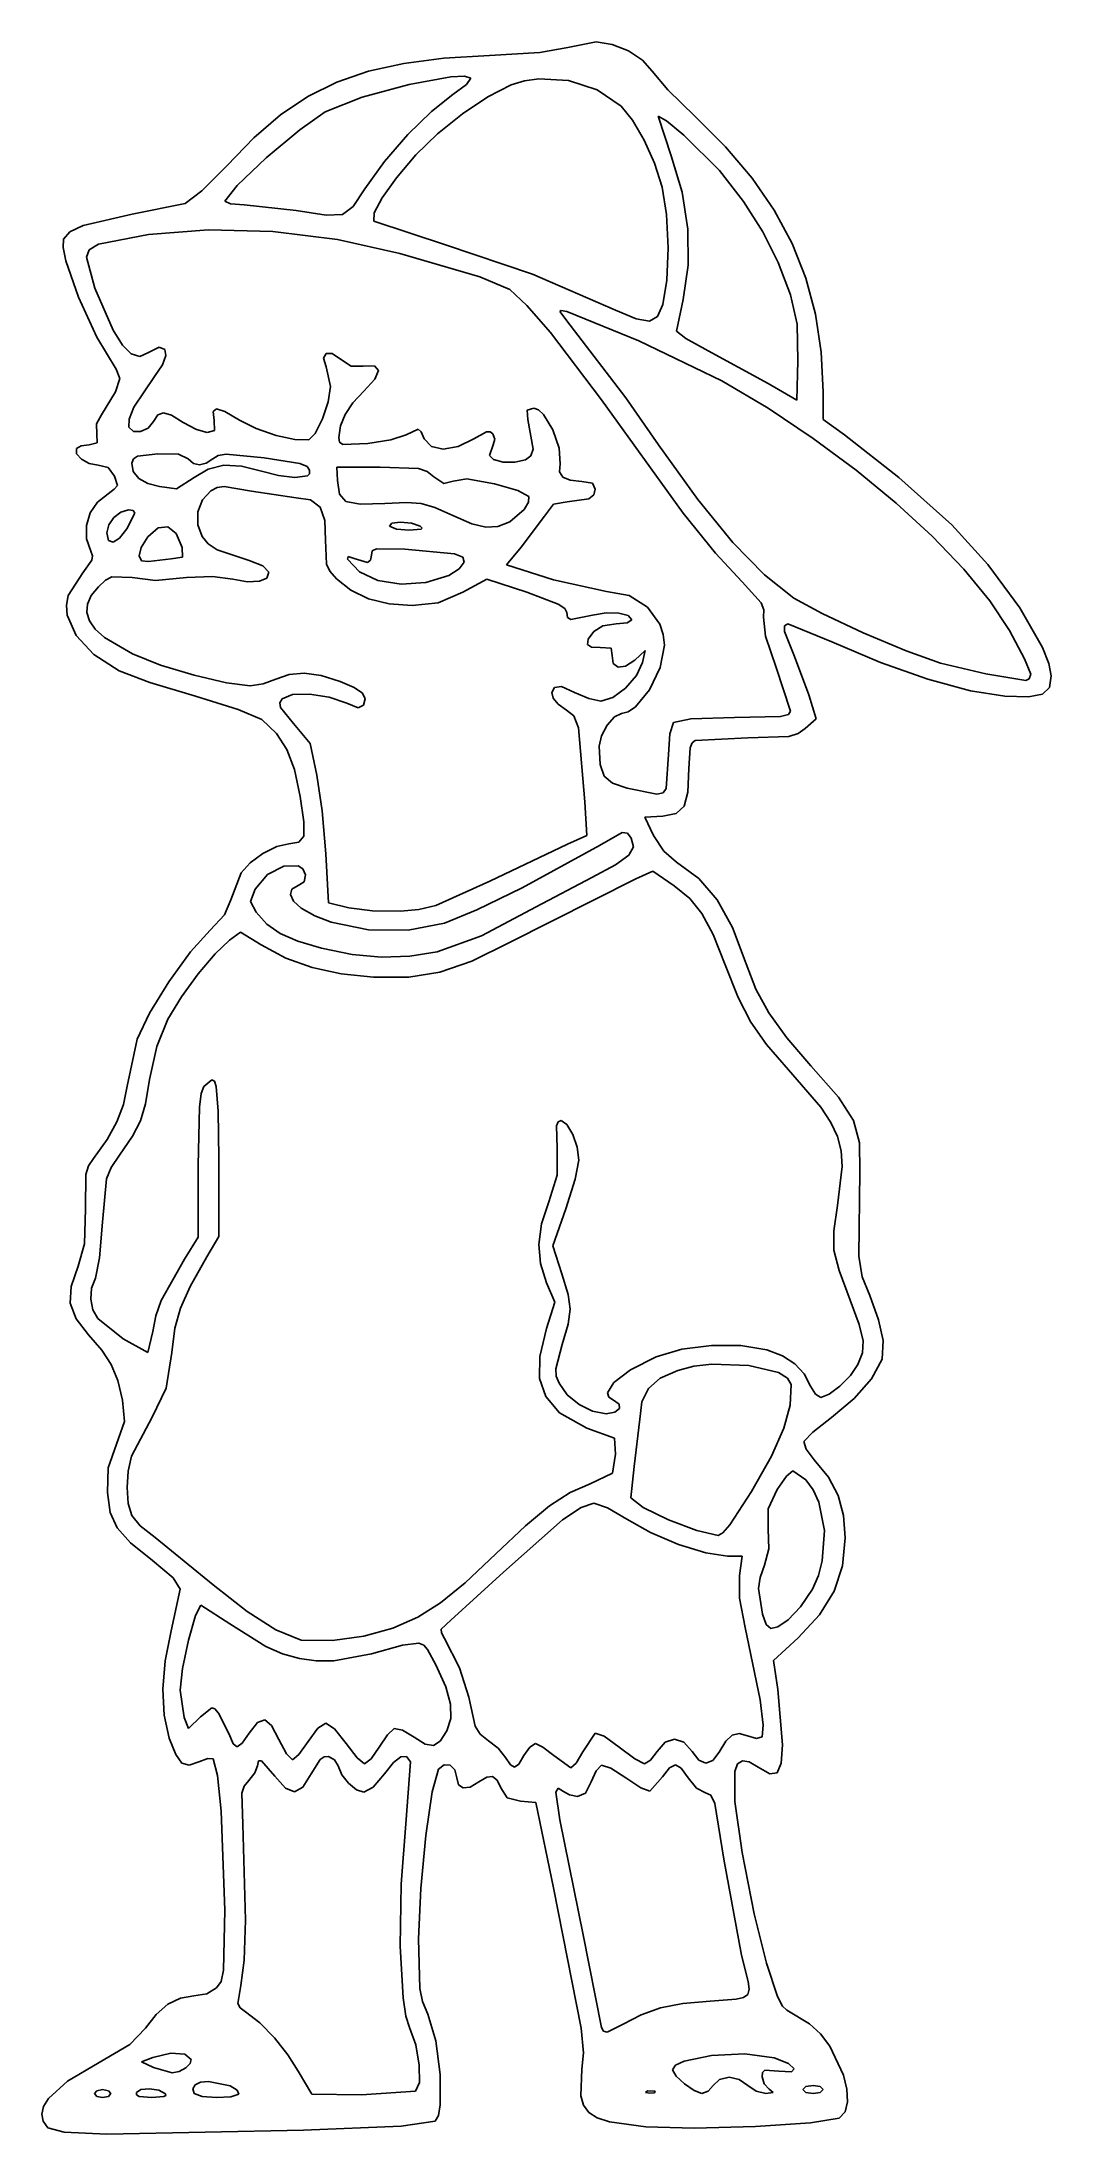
# Model space of a CAD drawing. Extents: x 21 to 87, y 5 to 141.
import ezdxf

# ---------------------------------------------------------------- set-up
doc = ezdxf.new("R2010")
doc.units = 0

msp = doc.modelspace()

# ---------------------------------------------------------------- linework, layer by layer
at = {"layer": 'Image'}
for p, q in [((47.036669, 139.948275), (50.006187, 140.126707)), ((50.006187, 140.126707), (53.279294, 140.333736)), ((53.279294, 140.333736), (55.104765, 140.64777)), ((55.104765, 140.64777), (56.956846, 141.017193)), ((56.956846, 141.017193), (57.995283, 140.855184)), ((57.995283, 140.855184), (59.042272, 140.433514)), ((59.042272, 140.433514), (59.952115, 139.828617)), ((40.090232, 138.406922), (42.14441, 139.115942)), ((42.14441, 139.115942), (44.437982, 139.62054)), ((44.437982, 139.62054), (47.036669, 139.948275)), ((47.4939, 138.745827), (44.802445, 138.250515)), ((48.384754, 138.791055), (47.4939, 138.745827)), ((48.803028, 138.662042), (48.384754, 138.791055)), ((59.952115, 139.828617), (60.579114, 139.116928)), ((60.579114, 139.116928), (61.60543, 137.89513)), ((36.437186, 136.265378), (38.20973, 137.46592)), ((38.20973, 137.46592), (40.090232, 138.406922)), ((41.744659, 137.411845), (39.336539, 136.465556)), ((44.802445, 138.250515), (41.744659, 137.411845)), ((46.23778, 136.50064), (47.635259, 137.590047)), ((47.635259, 137.590047), (48.518892, 138.251848)), ((49.911615, 137.436829), (48.255658, 136.33239)), ((48.518892, 138.251848), (48.803028, 138.662042)), ((51.427559, 138.217076), (49.911615, 137.436829)), ((52.293508, 138.488866), (51.427559, 138.217076)), ((53.221756, 138.623247), (52.293508, 138.488866)), ((55.155469, 138.500948), (53.221756, 138.623247)), ((57.009334, 137.892499), (55.155469, 138.500948)), ((58.563989, 136.840224), (57.009334, 137.892499)), ((61.60543, 137.89513), (63.349386, 136.182191)), ((34.706882, 134.777735), (36.437186, 136.265378)), ((39.336539, 136.465556), (37.678168, 135.298765)), ((44.696776, 134.985981), (46.23778, 136.50064)), ((48.255658, 136.33239), (46.636084, 135.033203)), ((59.315001, 135.917388), (58.563989, 136.840224)), ((61.520855, 135.889632), (60.965905, 136.195936)), ((60.965905, 136.195936), (61.823215, 133.611781)), ((63.349386, 136.182191), (65.35925, 134.192476)), ((32.953098, 132.975433), (34.706882, 134.777735)), ((37.678168, 135.298765), (35.505009, 133.47018)), ((43.194429, 133.241187), (44.696776, 134.985981)), ((46.636084, 135.033203), (45.229289, 133.668708)), ((60.062849, 134.627227), (59.315001, 135.917388)), ((60.728285, 133.126249), (60.062849, 134.627227)), ((62.649376, 134.954085), (61.520855, 135.889632)), ((64.97147, 132.657744), (62.649376, 134.954085)), ((35.505009, 133.47018), (33.615553, 131.68924)), ((45.229289, 133.668708), (43.963946, 132.185945)), ((61.823215, 133.611781), (62.534553, 131.237019)), ((65.35925, 134.192476), (67.080385, 132.159111)), ((31.323013, 131.337541), (32.953098, 132.975433)), ((41.912918, 131.461373), (43.194429, 133.241187)), ((43.963946, 132.185945), (43.031236, 130.887333)), ((61.232063, 131.570959), (60.728285, 133.126249)), ((66.519893, 130.648355), (64.97147, 132.657744)), ((67.080385, 132.159111), (68.519187, 130.068387)), ((30.2232, 130.505068), (31.323013, 131.337541)), ((33.615553, 131.68924), (32.808292, 130.665382)), ((32.808292, 130.665382), (33.177468, 130.500145)), ((41.142063, 130.30626), (41.912918, 131.461373)), ((41.912918, 131.461373), (41.912918, 131.461373)), ((43.031236, 130.887333), (42.515367, 129.90544)), ((61.51277, 129.801427), (61.232063, 131.570959)), ((62.534553, 131.237019), (62.905297, 128.842821)), ((67.775929, 128.679447), (66.519893, 130.648355)), ((23.607843, 129.088769), (26.783721, 129.817801)), ((26.783721, 129.817801), (30.2232, 130.505068)), ((33.177468, 130.500145), (34.065061, 130.419809)), ((34.065061, 130.419809), (37.438495, 130.054586)), ((37.438495, 130.054586), (39.387892, 129.754738)), ((39.387892, 129.754738), (40.461401, 129.788006)), ((40.461401, 129.788006), (41.142063, 130.30626)), ((42.515367, 129.90544), (42.500547, 129.372834)), ((42.500547, 129.372834), (47.145738, 127.8261)), ((61.618202, 127.634758), (61.51277, 129.801427)), ((68.519187, 130.068387), (69.682049, 127.906593)), ((22.297602, 127.643036), (22.317951, 128.18369)), ((22.317951, 128.18369), (22.734607, 128.660964)), ((22.734607, 128.660964), (23.607843, 129.088769)), ((24.603433, 127.861056), (23.983116, 127.500624)), ((27.843347, 128.493772), (24.603433, 127.861056)), ((31.750276, 128.80149), (27.843347, 128.493772)), ((35.921041, 128.689467), (31.750276, 128.80149)), ((40.138462, 128.173952), (35.921041, 128.689467)), ((44.185361, 127.271191), (40.138462, 128.173952)), ((47.145738, 127.8261), (52.800234, 125.928231)), ((62.905297, 128.842821), (62.929702, 126.498086)), ((68.781344, 126.677688), (67.775929, 128.679447)), ((69.682049, 127.906593), (70.575366, 125.660022)), ((22.478593, 126.775238), (22.297602, 127.643036)), ((23.298513, 124.418041), (22.478593, 126.775238)), ((23.983116, 127.500624), (23.81247, 127.032217)), ((23.81247, 127.032217), (24.363824, 124.999983)), ((49.383898, 125.740447), (44.185361, 127.271191)), ((61.544885, 125.5328), (61.618202, 127.634758)), ((62.929702, 126.498086), (62.602023, 124.271711)), ((69.577905, 124.569743), (68.781344, 126.677688)), ((51.329102, 124.920669), (49.383898, 125.740447)), ((52.800234, 125.928231), (58.20826, 123.579116)), ((61.289342, 123.957401), (61.544885, 125.5328)), ((70.575366, 125.660022), (71.205533, 123.314962)), ((24.485542, 121.831764), (23.298513, 124.418041)), ((24.363824, 124.999983), (25.554405, 122.27601)), ((52.441978, 123.872781), (51.329102, 124.920669)), ((53.982346, 122.120143), (52.441978, 123.872781)), ((60.94247, 123.175855), (61.289342, 123.957401)), ((61.289342, 123.957401), (61.289342, 123.957401)), ((62.602023, 124.271711), (62.177005, 122.224146)), ((70.006425, 122.677731), (69.577905, 124.569743)), ((69.577905, 124.569743), (69.577905, 124.569743)), ((54.681767, 123.563145), (54.584748, 123.489501)), ((54.584748, 123.489501), (55.247822, 122.610565)), ((55.039871, 123.497974), (54.681767, 123.563145)), ((59.715768, 121.576), (55.039871, 123.497974)), ((55.247822, 122.610565), (58.885325, 117.871992)), ((58.20826, 123.579116), (59.554143, 123.005401)), ((59.554143, 123.005401), (60.414808, 122.864751)), ((60.414808, 122.864751), (60.94247, 123.175855)), ((70.058411, 120.289925), (70.006425, 122.677731)), ((71.205533, 123.314962), (71.578944, 120.857705)), ((25.747512, 119.736071), (24.485542, 121.831764)), ((25.554405, 122.27601), (26.155449, 121.309358)), ((26.155449, 121.309358), (26.73342, 120.741126)), ((27.802048, 120.81171), (28.537957, 121.179279)), ((28.537957, 121.179279), (28.910628, 121.032738)), ((28.910628, 121.032738), (28.978784, 120.629385)), ((57.297618, 117.758189), (53.982346, 122.120143)), ((65.120679, 118.995528), (59.715768, 121.576)), ((62.177005, 122.224146), (62.779345, 121.746867)), ((62.779345, 121.746867), (64.227523, 120.943706)), ((25.996201, 119.147367), (25.747512, 119.736071)), ((26.73342, 120.741126), (27.283794, 120.574261)), ((27.283794, 120.574261), (27.802048, 120.81171)), ((28.751029, 120.023623), (28.235967, 119.269857)), ((28.978784, 120.629385), (28.751029, 120.023623)), ((39.229634, 120.46524), (39.389022, 120.767571)), ((39.398356, 119.902169), (39.229634, 120.46524)), ((39.389022, 120.767571), (39.786977, 120.761555)), ((39.687236, 118.616994), (39.398356, 119.902169)), ((39.786977, 120.761555), (40.333953, 120.399585)), ((40.333953, 120.399585), (41.021298, 119.948159)), ((41.021298, 119.948159), (41.802733, 119.948697)), ((41.802733, 119.948697), (42.536903, 119.967598)), ((42.536903, 119.967598), (42.790509, 119.667871)), ((42.790509, 119.667871), (42.562106, 119.099248)), ((64.227523, 120.943706), (68.130122, 118.820901)), ((69.982203, 117.733324), (70.058411, 120.289925)), ((71.578944, 120.857705), (71.701993, 118.27454)), ((25.711661, 118.280864), (25.996201, 119.147367)), ((28.235967, 119.269857), (26.889723, 117.264679)), ((39.533075, 117.62598), (39.687236, 118.616994)), ((41.850252, 118.311465), (41.134887, 117.557462)), ((42.562106, 119.099248), (41.850252, 118.311465)), ((68.130415, 117.202567), (65.120679, 118.995528)), ((68.130122, 118.820901), (69.982203, 117.733324)), ((24.80202, 116.782021), (25.711661, 118.280864)), ((26.889723, 117.264679), (26.584346, 116.497134)), ((32.059464, 116.982931), (32.268424, 117.173267)), ((32.107147, 116.416785), (32.059464, 116.982931)), ((32.268424, 117.173267), (32.809504, 116.988339)), ((32.809504, 116.988339), (33.758179, 116.428691)), ((39.157542, 116.505512), (39.533075, 117.62598)), ((41.134887, 117.557462), (40.624448, 116.805224)), ((52.459837, 117.081566), (52.900315, 117.210521)), ((52.507758, 116.482918), (52.459837, 117.081566)), ((52.900315, 117.210521), (53.198729, 117.097754)), ((53.198729, 117.097754), (53.518178, 116.791638)), ((62.605251, 110.381004), (57.297618, 117.758189)), ((58.885325, 117.871992), (60.990916, 114.829287)), ((71.056082, 115.248124), (68.130415, 117.202567)), ((71.701993, 118.27454), (71.701993, 116.466423)), ((24.471489, 116.189132), (24.80202, 116.782021)), ((24.488909, 115.525251), (24.471489, 116.189132)), ((26.584346, 116.497134), (26.570266, 115.977474)), ((26.570266, 115.977474), (26.871006, 115.695145)), ((26.871006, 115.695145), (27.340468, 115.686909)), ((27.340468, 115.686909), (27.825934, 115.917247)), ((27.825934, 115.917247), (28.174684, 116.350639)), ((28.174684, 116.350639), (28.448807, 116.777291)), ((28.448807, 116.777291), (28.815296, 116.910084)), ((28.815296, 116.910084), (29.344215, 116.746618)), ((29.344215, 116.746618), (30.105627, 116.284494)), ((30.105627, 116.284494), (30.967424, 115.817339)), ((30.967424, 115.817339), (31.672472, 115.623036)), ((31.672472, 115.623036), (32.136142, 115.759962)), ((32.136142, 115.759962), (32.107147, 116.416785)), ((33.758179, 116.428691), (34.84686, 115.882727)), ((34.84686, 115.882727), (36.138154, 115.435237)), ((38.690347, 115.571769), (39.157542, 116.505512)), ((40.318502, 116.053954), (40.216616, 115.302854)), ((40.624448, 116.805224), (40.318502, 116.053954)), ((44.59924, 115.477558), (45.383131, 115.844993)), ((45.383131, 115.844993), (45.580292, 115.668923)), ((45.580292, 115.668923), (45.772859, 115.226162)), ((48.992951, 115.218171), (49.812731, 115.668012)), ((49.812731, 115.668012), (50.05155, 115.671024)), ((50.05155, 115.671024), (50.229858, 115.540026)), ((52.852763, 114.53425), (52.507758, 116.482918)), ((53.518178, 116.791638), (54.129178, 115.792471)), ((54.129178, 115.792471), (54.551315, 114.59924)), ((71.701993, 116.466423), (73.091054, 115.473258)), ((23.164196, 114.586035), (23.468514, 114.757832)), ((23.170603, 114.246791), (23.164196, 114.586035)), ((23.48687, 113.894606), (23.170603, 114.246791)), ((23.468514, 114.757832), (23.989059, 114.829287)), ((23.989059, 114.829287), (24.520501, 114.946551)), ((24.520501, 114.946551), (24.488909, 115.525251)), ((28.466847, 114.245514), (27.124572, 114.085974)), ((29.797965, 114.216042), (28.466847, 114.245514)), ((36.138154, 115.435237), (37.365215, 115.162534)), ((37.365215, 115.162534), (38.261199, 115.140929)), ((38.261199, 115.140929), (38.690347, 115.571769)), ((40.216616, 115.302854), (40.260288, 115.000952)), ((40.260288, 115.000952), (40.489609, 114.855404)), ((40.489609, 114.855404), (42.095012, 114.910017)), ((42.095012, 114.910017), (43.605467, 115.14169)), ((43.605467, 115.14169), (44.59924, 115.477558)), ((45.772859, 115.226162), (46.234448, 114.713016)), ((46.234448, 114.713016), (47.012308, 114.54042)), ((47.012308, 114.54042), (47.975467, 114.708698)), ((47.975467, 114.708698), (48.992951, 115.218171)), ((50.259687, 114.8204), (50.010238, 114.131701)), ((50.229858, 115.540026), (50.367924, 115.193548)), ((50.367924, 115.193548), (50.259687, 114.8204)), ((52.709807, 114.112732), (52.852763, 114.53425)), ((54.551315, 114.59924), (54.602586, 113.598166)), ((60.990916, 114.829287), (63.562324, 111.273874)), ((73.843619, 113.179145), (71.056082, 115.248124)), ((73.091054, 115.473258), (76.628992, 112.710763)), ((23.996414, 113.61822), (23.48687, 113.894606)), ((24.582648, 113.506372), (23.996414, 113.61822)), ((25.224808, 113.345501), (24.582648, 113.506372)), ((25.643321, 112.785849), (25.224808, 113.345501)), ((26.873707, 113.910148), (26.777382, 113.624069)), ((26.777382, 113.624069), (26.854997, 113.099827)), ((26.854997, 113.099827), (27.212324, 112.646675)), ((27.124572, 114.085974), (26.873707, 113.910148)), ((30.417472, 113.914785), (29.797965, 114.216042)), ((30.771595, 113.621107), (30.417472, 113.914785)), ((31.171138, 113.524838), (30.771595, 113.621107)), ((30.82392, 112.712623), (31.73583, 113.253028)), ((31.598883, 113.625877), (31.171138, 113.524838)), ((32.037612, 113.924125), (31.598883, 113.625877)), ((31.73583, 113.253028), (32.752739, 113.497975)), ((32.371482, 114.136002), (32.037612, 113.924125)), ((32.895889, 114.214845), (32.371482, 114.136002)), ((32.752739, 113.497975), (33.896644, 113.449465)), ((35.363182, 113.99027), (32.895889, 114.214845)), ((33.896644, 113.449465), (35.189539, 113.109498)), ((35.189539, 113.109498), (36.290785, 112.829205)), ((37.69312, 113.61723), (35.363182, 113.99027)), ((38.15387, 113.422607), (37.69312, 113.61723)), ((38.315238, 113.175643), (38.15387, 113.422607)), ((38.183463, 112.802512), (38.315918, 112.943973)), ((38.315918, 112.943973), (38.315238, 113.175643)), ((42.907494, 113.374081), (40.084325, 113.374081)), ((40.084325, 113.374081), (40.124131, 112.506889)), ((45.394139, 113.278049), (42.907494, 113.374081)), ((45.954278, 113.092238), (45.394139, 113.278049)), ((46.388255, 112.756099), (45.954278, 113.092238)), ((50.010238, 114.131701), (50.268263, 113.863196)), ((50.268263, 113.863196), (50.897058, 113.710449)), ((50.897058, 113.710449), (51.665899, 113.700343)), ((51.665899, 113.700343), (52.344066, 113.859765)), ((52.344066, 113.859765), (52.709807, 114.112732)), ((54.602586, 113.598166), (54.566958, 113.076607)), ((54.566958, 113.076607), (54.779323, 112.722132)), ((76.438964, 111.042577), (73.843619, 113.179145)), ((24.542617, 111.102228), (25.622189, 111.948851)), ((25.622189, 111.948851), (25.838967, 112.183554)), ((25.838967, 112.183554), (25.643321, 112.785849)), ((27.212324, 112.646675), (27.801575, 112.304752)), ((27.801575, 112.304752), (28.574964, 112.114197)), ((28.574964, 112.114197), (29.663062, 111.961221)), ((29.663062, 111.961221), (30.82392, 112.712626)), ((30.82392, 112.712626), (30.82392, 112.712623)), ((31.906482, 111.826902), (31.360286, 111.247663)), ((32.319505, 112.052412), (31.906482, 111.826902)), ((32.768825, 112.127334), (32.319505, 112.052412)), ((34.547465, 111.824786), (32.768825, 112.127334)), ((37.446014, 111.389708), (34.547465, 111.824786)), ((36.290785, 112.829205), (37.358868, 112.712623)), ((37.358868, 112.712623), (38.183463, 112.802512)), ((40.124131, 112.506889), (40.254433, 111.620466)), ((40.254433, 111.620466), (40.677904, 111.141889)), ((47.035408, 112.304225), (46.388255, 112.756099)), ((47.644466, 112.458491), (47.035408, 112.304225)), ((48.538663, 112.621333), (47.644466, 112.458491)), ((50.342565, 112.299352), (48.538663, 112.621333)), ((51.865588, 111.855767), (50.342565, 112.299352)), ((52.579119, 111.46263), (51.865588, 111.855767)), ((54.779323, 112.722132), (55.259036, 112.519152)), ((55.259036, 112.519152), (56.02545, 112.452078)), ((56.02545, 112.452078), (56.705102, 112.343887)), ((56.787367, 111.56662), (56.47294, 111.312049)), ((56.705102, 112.343887), (56.885345, 111.947169)), ((56.885345, 111.947169), (56.787367, 111.56662)), ((76.628992, 112.710763), (80.060736, 109.635533)), ((23.822477, 109.590618), (24.065362, 110.413575)), ((24.065362, 110.413575), (24.542617, 111.102228)), ((26.045631, 110.460994), (25.592019, 110.111369)), ((26.545279, 110.595959), (26.045631, 110.460994)), ((26.436721, 109.370418), (26.95466, 110.387256)), ((26.86264, 110.555993), (26.545279, 110.595959)), ((26.95466, 110.387256), (26.86264, 110.555993)), ((31.065934, 110.46998), (31.049551, 109.62986)), ((31.360286, 111.247663), (31.065934, 110.46998)), ((38.388363, 111.24354), (37.446014, 111.389708)), ((38.997184, 110.769401), (38.388363, 111.24354)), ((39.309505, 109.91384), (38.997184, 110.769401)), ((40.677904, 111.141889), (41.598035, 110.973114)), ((41.598035, 110.973114), (43.218318, 111.016098)), ((43.218318, 111.016098), (44.627586, 111.075788)), ((44.627586, 111.075788), (45.5808, 111.008857)), ((45.5808, 111.008857), (46.454151, 110.747745)), ((46.454151, 110.747745), (47.623826, 110.224889)), ((47.623826, 110.224889), (48.862633, 109.698112)), ((51.332063, 109.814304), (52.268069, 110.63059)), ((53.595652, 110.197383), (52.064211, 108.184981)), ((52.268069, 110.63059), (52.541632, 111.097403)), ((52.541632, 111.097403), (52.579119, 111.46263)), ((54.17897, 110.962284), (53.595652, 110.197383)), ((55.071793, 111.125112), (54.17897, 110.962284)), ((56.47294, 111.312049), (55.071793, 111.125112)), ((64.697465, 107.794621), (62.605251, 110.381004)), ((63.562324, 111.273874), (65.836296, 108.486409)), ((78.788056, 108.885368), (76.438964, 111.042577)), ((23.827312, 108.727891), (23.822477, 109.590618)), ((25.262563, 109.629985), (25.135385, 109.099745)), ((25.135385, 109.099745), (25.248567, 108.614819)), ((25.592019, 110.111369), (25.262563, 109.629985)), ((25.962933, 108.763404), (26.436721, 109.370418)), ((26.436721, 109.370418), (26.436721, 109.370418)), ((27.800418, 108.840488), (27.374694, 108.15309)), ((28.475737, 109.433006), (27.800418, 108.840488)), ((29.111578, 109.503206), (28.475737, 109.433006)), ((29.651131, 109.068697), (29.111578, 109.503206)), ((30.037581, 108.147087), (29.651131, 109.068697)), ((31.049551, 109.62986), (31.337258, 108.863305)), ((31.337258, 108.863305), (31.738466, 108.392875)), ((39.362354, 108.623405), (39.309505, 109.91384)), ((43.670007, 109.730431), (43.523904, 109.537627)), ((43.523904, 109.537627), (43.965119, 109.351955)), ((44.237755, 109.794698), (43.670007, 109.730431)), ((43.965119, 109.351955), (44.796288, 109.277095)), ((44.94467, 109.730431), (44.237755, 109.794698)), ((44.796288, 109.277095), (45.566486, 109.337919)), ((45.508276, 109.537627), (44.94467, 109.730431)), ((45.634235, 109.417963), (45.508276, 109.537627)), ((45.508276, 109.537627), (45.508276, 109.537627)), ((45.566486, 109.337919), (45.634235, 109.417963)), ((48.862633, 109.698112), (49.784609, 109.466156)), ((49.784609, 109.466156), (50.553253, 109.510921)), ((50.553253, 109.510921), (51.332063, 109.814304)), ((51.332063, 109.814304), (51.332063, 109.814304)), ((80.836834, 106.754465), (78.788056, 108.885368)), ((80.060736, 109.635533), (82.402664, 107.054717)), ((24.093216, 107.919927), (23.827312, 108.727891)), ((24.2024, 107.619651), (24.093216, 107.919927)), ((24.169197, 107.324119), (24.2024, 107.619651)), ((25.248567, 108.614819), (25.545649, 108.507122)), ((25.545649, 108.507122), (25.962933, 108.763404)), ((27.374694, 108.15309), (27.242256, 107.60393)), ((27.242256, 107.60393), (27.400635, 107.276477)), ((29.331251, 107.417351), (30.062341, 107.527229)), ((30.062341, 107.527229), (30.037581, 108.147087)), ((31.738466, 108.392875), (32.313093, 108.011528)), ((32.313093, 108.011528), (34.39548, 107.305814)), ((39.421315, 107.064535), (39.362354, 108.623405)), ((40.835392, 107.572836), (40.78503, 107.402869)), ((41.226942, 107.446657), (40.835392, 107.572836)), ((42.07474, 107.181274), (41.226942, 107.446657)), ((42.33328, 107.660527), (42.2709, 107.326513)), ((42.391347, 107.932184), (42.33328, 107.660527)), ((42.670025, 108.068329), (42.391347, 107.932184)), ((44.51609, 108.044305), (42.670025, 108.068329)), ((47.730787, 107.751935), (44.51609, 108.044305)), ((48.277097, 107.53181), (47.730787, 107.751935)), ((48.36904, 107.207442), (48.277097, 107.53181)), ((52.064211, 108.184981), (51.114599, 107.018151)), ((66.42728, 105.927487), (64.697465, 107.794621)), ((65.836296, 108.486409), (67.88891, 106.380857)), ((22.620063, 105.034099), (23.587398, 106.4995)), ((23.587398, 106.4995), (24.169197, 107.324119)), ((25.472136, 106.24009), (25.062525, 106.026891)), ((26.779104, 106.207972), (25.472136, 106.24009)), ((28.310381, 106.016207), (26.779104, 106.207972)), ((27.400635, 107.276477), (27.847361, 107.254199)), ((27.847361, 107.254199), (29.331251, 107.417351)), ((30.315849, 106.203738), (28.310381, 106.016207)), ((29.331251, 107.417351), (29.331251, 107.417351)), ((32.001412, 106.277002), (30.315849, 106.203738)), ((33.327938, 106.100726), (32.001412, 106.277002)), ((34.29336, 105.927884), (33.327938, 106.100726)), ((34.39548, 107.305814), (35.284873, 106.957052)), ((35.548238, 106.170458), (35.061437, 105.956536)), ((35.284873, 106.957052), (35.669831, 106.553424)), ((35.669831, 106.553424), (35.548238, 106.170458)), ((39.644374, 106.604881), (39.421315, 107.064535)), ((40.063179, 106.120196), (39.644374, 106.604881)), ((40.994702, 105.373091), (40.063179, 106.120196)), ((40.78503, 107.402869), (41.556612, 106.574594)), ((41.556612, 106.574594), (42.763409, 106.002885)), ((42.2709, 107.326513), (42.07474, 107.181274)), ((45.875687, 105.869393), (47.360357, 106.325658)), ((47.360357, 106.325658), (48.03865, 106.763645)), ((47.360357, 106.325658), (47.360357, 106.325658)), ((48.03865, 106.763645), (48.36904, 107.207442)), ((49.839783, 106.100326), (48.276185, 105.253446)), ((52.436522, 105.249176), (49.839783, 106.100326)), ((51.114599, 107.018151), (54.178502, 106.0591)), ((67.88891, 106.380857), (69.796241, 104.871182)), ((82.531237, 104.696814), (80.836834, 106.754465)), ((82.402664, 107.054717), (84.474471, 104.229884)), ((22.50999, 104.402561), (22.620063, 105.034099)), ((24.132169, 105.03454), (23.878677, 104.476782)), ((24.596296, 105.599777), (24.132169, 105.03454)), ((25.062525, 106.026891), (24.596296, 105.599777)), ((35.061437, 105.956536), (34.29336, 105.927884)), ((42.148957, 104.82792), (40.994702, 105.373091)), ((43.491017, 104.496941), (42.148957, 104.82792)), ((42.763409, 106.002885), (44.273236, 105.76481)), ((44.273236, 105.76481), (45.875687, 105.869393)), ((48.276185, 105.253446), (46.681501, 104.565342)), ((54.484855, 104.477906), (52.436522, 105.249176)), ((54.178502, 106.0591), (57.607371, 105.304286)), ((57.607371, 105.304286), (59.080936, 105.030203)), ((59.080936, 105.030203), (60.279879, 104.281013)), ((67.673633, 104.552725), (66.42728, 105.927487)), ((69.796241, 104.871182), (71.626166, 103.862424)), ((22.566549, 103.752175), (22.50999, 104.402561)), ((23.146368, 102.443798), (22.566549, 103.752175)), ((23.878677, 104.476782), (23.836288, 103.925577)), ((23.836288, 103.925577), (24.005472, 103.379996)), ((24.005472, 103.379996), (24.386699, 102.839114)), ((44.985955, 104.392411), (43.491017, 104.496941)), ((46.681501, 104.565342), (44.985955, 104.392411)), ((54.908759, 104.193472), (54.484855, 104.477906)), ((55.033264, 103.92512), (54.908759, 104.193472)), ((55.080611, 103.607263), (55.033264, 103.92512)), ((55.298313, 103.481068), (55.080611, 103.607263)), ((56.698735, 103.758163), (55.298313, 103.481068)), ((57.597278, 103.906997), (56.698735, 103.758163)), ((58.424722, 103.892673), (57.597278, 103.906997)), ((59.031136, 103.733347), (58.424722, 103.892673)), ((58.967752, 103.263876), (59.266592, 103.447178)), ((59.266592, 103.447178), (59.031136, 103.733347)), ((60.279879, 104.281013), (61.086292, 103.166308)), ((67.843134, 104.099884), (67.673633, 104.552725)), ((67.823434, 103.6159), (67.843134, 104.099884)), ((67.958141, 102.394247), (67.823434, 103.6159)), ((71.626166, 103.862424), (74.296867, 102.61094)), ((83.817204, 102.759362), (82.531237, 104.696814)), ((84.474471, 104.229884), (85.953887, 101.651384)), ((24.293122, 101.206851), (23.146368, 102.443798)), ((24.386699, 102.839114), (24.980439, 102.302001)), ((24.980439, 102.302001), (26.807338, 101.235378)), ((56.381584, 101.853121), (56.430422, 102.201409)), ((56.430422, 102.201409), (56.794061, 102.703781)), ((56.794061, 102.703781), (57.382926, 103.061559)), ((57.382926, 103.061559), (58.249268, 103.187635)), ((58.249268, 103.187635), (58.967752, 103.263876)), ((61.086292, 103.166308), (61.305453, 102.506134)), ((61.305453, 102.506134), (61.382266, 101.795677)), ((68.639458, 100.353343), (67.958141, 102.394247)), ((69.182061, 103.071648), (69.179944, 102.701947)), ((69.179944, 102.701947), (69.840186, 101.070971)), ((69.39656, 103.187635), (69.182061, 103.071648)), ((72.263864, 102.02347), (69.39656, 103.187635)), ((75.416222, 100.676062), (72.263864, 102.02347)), ((74.296867, 102.61094), (77.100118, 101.431277)), ((84.790785, 100.928643), (83.817204, 102.759362)), ((25.940414, 100.139216), (24.293122, 101.206851)), ((26.807338, 101.235378), (28.639869, 100.512916)), ((56.644487, 101.666556), (56.381584, 101.853121)), ((57.216074, 101.649357), (56.644487, 101.666556)), ((57.917021, 101.617776), (57.216074, 101.649357)), ((57.992887, 101.135312), (57.917021, 101.617776)), ((58.053788, 100.60919), (57.992887, 101.135312)), ((59.44966, 100.839061), (58.86091, 100.445052)), ((60.134967, 101.467846), (59.44966, 100.839061)), ((59.559758, 99.836969), (59.956066, 100.674097)), ((59.956066, 100.674097), (60.134967, 101.467846)), ((61.382266, 101.795677), (61.106364, 100.344754)), ((69.840186, 101.070971), (70.771415, 98.577438)), ((78.499121, 99.588517), (75.416222, 100.676062)), ((77.100118, 101.431277), (79.327693, 100.637978)), ((79.327693, 100.637978), (82.266747, 99.952258)), ((85.195726, 99.915095), (84.790785, 100.928643)), ((85.953887, 101.651384), (86.370738, 100.607742)), ((27.941576, 99.378275), (25.940414, 100.139216)), ((30.904162, 98.485596), (27.941576, 99.378275)), ((28.639869, 100.512916), (30.827877, 99.845737)), ((30.827877, 99.845737), (32.916077, 99.356919)), ((32.916077, 99.356919), (34.449183, 99.16954)), ((34.449183, 99.16954), (35.298654, 99.294821)), ((35.298654, 99.294821), (36.11558, 99.59124)), ((36.11558, 99.59124), (36.984412, 99.904552)), ((36.984412, 99.904552), (37.967606, 99.986163)), ((37.967606, 99.986163), (39.073066, 99.835814)), ((39.073066, 99.835814), (40.308699, 99.453244)), ((40.308699, 99.453244), (41.225706, 99.053687)), ((58.369375, 100.373766), (58.053788, 100.60919)), ((58.86091, 100.445052), (58.369375, 100.373766)), ((58.852294, 99.022316), (59.559758, 99.836969)), ((61.106364, 100.344754), (60.412337, 98.906649)), ((69.585329, 97.509075), (68.639458, 100.353343)), ((81.277565, 98.834662), (78.499121, 99.588517)), ((82.266747, 99.952258), (84.864997, 99.507352)), ((84.864997, 99.507352), (85.098574, 99.61728)), ((85.098574, 99.61728), (85.195726, 99.915095)), ((85.195726, 99.915095), (85.195726, 99.915095)), ((86.370738, 100.607742), (86.518641, 99.809564)), ((86.518641, 99.809564), (86.400227, 99.052626)), ((33.673273, 97.633441), (30.904162, 98.485596)), ((36.537933, 98.323665), (36.389256, 98.059033)), ((36.389256, 98.059033), (36.434504, 97.762831)), ((37.204007, 98.601882), (36.537933, 98.323665)), ((38.324692, 98.632303), (37.204007, 98.601882)), ((39.602011, 98.435591), (38.324692, 98.632303)), ((40.73799, 98.03241), (39.602011, 98.435591)), ((41.471524, 97.743823), (40.73799, 98.03241)), ((41.225706, 99.053687), (41.758236, 98.688532)), ((41.814745, 97.913289), (41.471524, 97.743823)), ((41.758236, 98.688532), (41.942508, 98.320745)), ((41.942508, 98.320745), (41.814745, 97.913289)), ((54.061752, 98.725164), (54.228154, 99.048779)), ((54.145136, 98.359616), (54.061752, 98.725164)), ((54.466382, 97.974263), (54.145136, 98.359616)), ((54.228154, 99.048779), (54.6846, 99.111561)), ((55.013563, 97.591236), (54.466382, 97.974263)), ((54.6846, 99.111561), (55.529622, 98.739955)), ((55.529622, 98.739955), (56.461986, 98.330756)), ((56.461986, 98.330756), (57.255983, 98.160558)), ((57.255983, 98.160558), (58.021696, 98.405169)), ((58.021696, 98.405169), (58.852294, 99.022316)), ((60.412337, 98.906649), (59.504872, 97.805838)), ((70.771415, 98.577438), (71.251104, 97.009947)), ((83.516555, 98.488323), (81.277565, 98.834662)), ((85.037616, 98.452931), (83.516555, 98.488323)), ((85.952696, 98.620723), (85.037616, 98.452931)), ((86.400227, 99.052626), (85.952696, 98.620723)), ((35.209272, 96.969935), (33.673273, 97.633441)), ((36.165109, 96.062884), (35.209272, 96.969935)), ((36.434504, 97.762831), (37.273191, 96.710635)), ((37.273191, 96.710635), (38.364535, 95.405759)), ((55.504328, 97.209336), (55.013563, 97.591236)), ((55.797743, 96.430824), (55.504328, 97.209336)), ((57.666516, 96.605853), (57.298688, 95.91469)), ((58.135732, 97.14767), (57.666516, 96.605853)), ((58.588656, 97.366796), (58.135732, 97.14767)), ((59.035065, 97.483316), (58.588656, 97.366796)), ((59.504872, 97.805838), (59.035065, 97.483316)), ((61.737615, 96.054394), (61.965339, 96.784726)), ((61.965339, 96.784726), (63.098156, 97.024577)), ((63.098156, 97.024577), (65.934084, 97.102226)), ((65.934084, 97.102226), (68.925562, 97.175743)), ((68.925562, 97.175743), (69.452018, 97.299359)), ((69.452018, 97.299359), (69.585329, 97.509075)), ((71.251104, 97.009947), (70.535753, 96.394628)), ((36.845831, 95.036029), (36.165109, 96.062884)), ((38.364535, 95.405759), (38.78441, 93.34933)), ((56.205012, 91.614872), (55.797743, 96.430824)), ((57.298688, 95.91469), (57.149928, 95.247523)), ((57.149928, 95.247523), (57.210156, 94.04894)), ((61.647839, 94.689703), (61.737615, 96.054394)), ((63.188615, 95.46048), (63.059779, 95.136132)), ((63.389269, 95.618712), (63.188615, 95.46048)), ((66.814092, 95.779311), (63.389269, 95.618712)), ((69.465121, 95.874735), (66.814092, 95.779311)), ((70.065514, 96.059721), (69.465121, 95.874735)), ((70.535753, 96.394628), (70.065514, 96.059721)), ((37.332528, 93.727123), (36.845831, 95.036029)), ((57.210156, 94.04894), (57.461762, 93.301391)), ((61.48724, 92.493664), (61.647839, 94.689703)), ((63.059779, 95.136132), (62.970754, 93.783855)), ((37.706292, 91.973917), (37.332528, 93.727123)), ((38.78441, 93.34933), (39.132481, 91.050056)), ((57.461762, 93.301391), (58.011128, 92.844969)), ((58.011128, 92.844969), (58.964637, 92.519768)), ((58.964637, 92.519768), (60.895753, 92.125625)), ((61.290636, 92.215075), (61.48724, 92.493653)), ((61.48724, 92.493653), (61.48724, 92.493664)), ((62.970754, 93.783855), (62.908093, 92.256221)), ((37.949894, 90.32487), (37.706292, 91.973917)), ((56.339193, 89.434806), (56.205012, 91.614872)), ((60.895753, 92.125625), (61.290636, 92.215075)), ((62.663242, 91.337255), (62.150905, 90.870896)), ((62.908093, 92.256221), (62.663242, 91.337255)), ((37.940975, 89.402037), (37.949894, 90.32487)), ((39.132481, 91.050056), (39.379721, 88.239984)), ((61.285781, 90.701085), (60.105474, 90.619943)), ((60.105474, 90.619943), (60.678219, 89.429319)), ((62.150905, 90.870896), (61.285781, 90.701085)), ((35.290596, 88.263633), (36.192694, 88.721243)), ((36.192694, 88.721243), (36.964933, 88.904204)), ((36.964933, 88.904204), (37.629376, 88.997716)), ((37.629376, 88.997716), (37.940975, 89.402037)), ((50.043139, 86.459282), (55.090917, 88.870292)), ((57.164557, 88.777707), (52.14454, 86.030579)), ((55.090917, 88.870292), (56.339193, 89.434806)), ((58.646918, 89.635065), (57.164557, 88.777707)), ((58.974007, 89.584335), (58.646918, 89.635065)), ((59.218848, 89.259449), (58.974007, 89.584335)), ((59.069424, 88.14812), (59.371979, 88.691703)), ((59.371979, 88.691703), (59.218848, 89.259449)), ((60.678219, 89.429319), (61.342497, 88.418265)), ((61.342497, 88.418265), (62.160876, 87.70953)), ((33.879835, 87.006191), (34.454392, 87.651806)), ((34.454392, 87.651806), (35.290596, 88.263633)), ((36.635741, 87.443733), (35.587441, 86.904126)), ((37.571091, 87.469944), (36.635741, 87.443733)), ((37.888347, 87.259702), (37.571091, 87.469944)), ((38.047689, 86.884123), (37.888347, 87.259702)), ((39.379721, 88.239984), (39.555159, 85.06616)), ((56.662947, 86.698232), (58.202605, 87.519898)), ((58.202605, 87.519898), (59.069424, 88.14812)), ((60.627559, 87.109828), (59.515403, 86.615929)), ((62.0138, 86.155089), (60.627559, 87.109828)), ((62.160876, 87.70953), (63.629817, 86.642659)), ((33.207029, 85.245158), (33.879835, 87.006191)), ((34.77199, 85.949759), (34.483505, 85.147078)), ((35.587441, 86.904126), (34.77199, 85.949759)), ((37.069318, 85.603467), (37.172048, 85.95435)), ((37.172048, 85.95435), (37.584669, 86.18129)), ((37.584669, 86.18129), (37.975623, 86.425534)), ((37.975623, 86.425534), (38.047689, 86.884123)), ((46.515047, 84.879965), (50.043139, 86.459396)), ((52.14454, 86.030579), (49.191346, 84.609041)), ((50.043139, 86.459396), (50.043139, 86.459282)), ((59.515403, 86.615929), (51.314455, 82.472559)), ((53.048892, 84.793494), (56.662947, 86.698232)), ((63.027746, 85.339003), (62.0138, 86.155089)), ((63.629817, 86.642659), (64.820256, 85.264509)), ((32.794408, 84.279789), (33.207029, 85.245158)), ((34.483505, 85.147078), (34.850005, 84.449235)), ((34.850005, 84.449235), (35.550884, 83.672174)), ((37.270402, 85.176691), (37.069318, 85.603467)), ((37.769223, 84.722073), (37.270402, 85.176691)), ((38.659533, 84.214906), (37.769223, 84.722073)), ((39.555159, 85.06616), (40.878074, 84.742755)), ((40.878074, 84.742755), (42.406146, 84.542777)), ((42.406146, 84.542777), (44.222313, 84.516124)), ((44.222313, 84.516124), (45.426793, 84.617049)), ((45.426793, 84.617049), (46.515047, 84.879965)), ((49.191346, 84.609041), (47.095774, 83.733217)), ((49.500046, 82.924782), (53.048892, 84.793494)), ((63.824831, 84.356674), (63.027746, 85.339003)), ((64.545008, 82.991571), (63.824831, 84.356674)), ((64.820256, 85.264509), (65.814334, 83.455226)), ((30.582383, 81.870646), (31.865019, 83.273467)), ((31.865019, 83.273467), (32.794408, 84.279789)), ((33.824098, 83.150889), (33.117764, 82.628925)), ((35.166967, 82.324615), (33.824098, 83.150889)), ((35.550884, 83.672174), (36.411274, 83.068302)), ((36.411274, 83.068302), (37.551776, 82.571263)), ((39.715408, 83.80812), (38.659533, 84.214906)), ((42.15016, 83.314104), (39.715408, 83.80812)), ((44.726081, 83.276859), (42.15016, 83.314104)), ((47.095774, 83.733217), (44.726081, 83.276859)), ((65.328231, 81.027163), (64.545008, 82.991571)), ((65.814334, 83.455226), (66.694194, 81.094955)), ((29.160705, 79.92199), (30.582383, 81.870646)), ((32.183652, 81.751653), (31.078596, 80.442146)), ((33.117764, 82.628925), (32.183652, 81.751653)), ((36.779096, 81.473152), (35.166967, 82.324615)), ((37.551776, 82.571263), (39.092993, 82.1147)), ((39.092993, 82.1147), (41.085997, 81.707452)), ((41.085997, 81.707452), (42.999935, 81.532808)), ((42.999935, 81.532808), (44.842558, 81.590528)), ((44.842558, 81.590528), (46.621623, 81.880369)), ((46.621623, 81.880369), (49.500046, 82.924782)), ((46.621623, 81.880369), (46.621623, 81.880369)), ((51.314455, 82.472559), (48.861903, 81.26922)), ((31.078596, 80.442146), (29.990795, 78.941575)), ((38.493086, 80.85312), (36.779096, 81.473152)), ((40.368671, 80.44745), (38.493086, 80.85312)), ((42.465582, 80.239073), (40.368671, 80.44745)), ((44.772028, 80.236921), (42.465582, 80.239073)), ((46.792614, 80.552155), (44.772028, 80.236921)), ((48.861903, 81.26922), (46.792614, 80.552155)), ((66.165778, 78.91531), (65.328231, 81.027163)), ((66.694194, 81.094955), (67.323203, 79.450205)), ((27.905502, 77.882655), (29.160705, 79.92199)), ((29.990795, 78.941575), (29.108448, 77.491112)), ((66.989632, 77.311314), (66.165778, 78.91531)), ((67.323203, 79.450205), (68.167687, 77.903735)), ((27.122292, 76.207797), (27.905502, 77.882655)), ((68.167687, 77.903735), (69.329029, 76.29612)), ((26.455823, 73.137491), (27.122292, 76.207797)), ((29.108448, 77.491112), (28.38486, 75.731021)), ((68.013989, 75.861226), (66.989632, 77.311314)), ((69.329029, 76.29612), (70.908614, 74.467939)), ((28.38486, 75.731021), (27.91593, 73.570402)), ((69.453048, 74.211095), (68.013989, 75.861226)), ((27.91593, 73.570402), (27.646706, 71.996792)), ((31.451627, 73.115422), (31.962183, 73.552183)), ((31.962183, 73.552183), (32.130924, 73.462049)), ((32.130924, 73.462049), (32.252046, 73.117395)), ((71.545271, 71.772611), (69.453048, 74.211095)), ((70.908614, 74.467939), (72.690664, 72.425099)), ((26.221047, 71.947445), (26.455823, 73.137491)), ((31.165993, 71.77231), (31.277808, 72.677252)), ((31.277808, 72.677252), (31.451627, 73.115422)), ((32.252046, 73.117395), (32.381647, 71.517994)), ((72.690664, 72.425099), (73.668444, 70.914578)), ((25.164553, 69.672843), (25.802279, 70.817655)), ((25.802279, 70.817655), (26.221047, 71.947445)), ((27.32389, 70.887959), (26.808211, 69.894764)), ((27.646706, 71.996792), (27.32389, 70.887959)), ((31.088503, 68.000506), (31.165993, 71.77231)), ((32.381647, 71.517994), (32.411417, 68.460913)), ((54.373803, 70.568058), (54.472052, 70.83665)), ((54.472052, 70.83665), (54.665285, 70.908509)), ((54.665285, 70.908509), (55.044529, 70.653154)), ((72.203299, 70.788422), (71.545271, 71.772611)), ((72.636639, 69.866486), (72.203299, 70.788422)), ((73.668444, 70.914578), (74.06045, 69.464058)), ((24.272904, 68.43773), (25.164553, 69.672843)), ((26.808211, 69.894764), (25.960398, 68.66807)), ((54.418262, 69.122574), (54.373803, 70.568058)), ((55.044529, 70.653154), (55.421916, 70.013297)), ((55.421916, 70.013297), (55.711797, 69.178249)), ((72.870818, 68.935965), (72.636639, 69.866486)), ((74.06045, 69.464058), (74.085177, 67.601222)), ((23.95743, 67.96039), (24.272904, 68.43773)), ((25.960398, 68.66807), (25.414047, 67.86307)), ((31.088503, 63.324505), (31.088503, 68.000506)), ((32.411417, 68.460913), (32.411417, 63.367894)), ((54.415682, 67.352162), (54.418262, 69.122574)), ((55.828524, 68.337323), (55.579016, 67.107001)), ((55.711797, 69.178249), (55.828524, 68.337323)), ((72.931361, 67.926022), (72.870818, 68.935965)), ((23.745421, 65.166555), (23.787339, 67.398597)), ((23.787339, 67.398597), (23.95743, 67.96039)), ((25.113329, 67.123263), (24.86221, 64.302451)), ((25.414047, 67.86307), (25.113329, 67.123263)), ((53.8737, 65.637378), (54.415682, 67.352162)), ((55.579016, 67.107001), (54.977064, 65.182668)), ((72.63364, 65.384521), (72.931361, 67.926022)), ((74.085177, 67.601222), (74.012848, 62.095572)), ((53.396466, 64.187655), (53.8737, 65.637378)), ((72.38816, 63.733084), (72.63364, 65.384521)), ((23.69429, 62.906364), (23.745421, 65.166555)), ((24.86221, 64.302451), (24.666617, 61.977762)), ((53.212881, 62.864517), (53.396466, 64.187655)), ((54.977064, 65.182668), (54.124099, 62.764115)), ((23.2824, 61.452149), (23.69429, 62.906364)), ((30.179591, 61.890994), (31.088503, 63.324505)), ((32.411417, 63.367894), (31.637322, 62.044978)), ((53.321223, 61.608948), (53.212881, 62.864517)), ((54.124099, 62.764115), (54.714807, 60.94934)), ((72.398255, 62.491501), (72.38816, 63.733084)), ((22.820836, 60.12694), (23.2824, 61.452149)), ((24.666617, 61.977762), (24.397883, 60.673311)), ((28.672209, 59.218262), (30.179591, 61.890994)), ((31.637322, 62.044978), (30.56039, 60.132746)), ((53.719768, 60.361932), (53.321223, 61.608948)), ((72.730558, 61.158811), (72.398255, 62.491501)), ((74.012848, 62.095572), (74.245838, 60.754597)), ((22.765894, 59.033429), (22.820836, 60.12694)), ((24.154532, 60.010983), (24.100975, 59.299109)), ((24.397883, 60.673311), (24.154532, 60.010983)), ((30.56039, 60.132746), (29.919315, 58.723429)), ((54.258356, 59.109954), (53.719768, 60.361932)), ((54.714807, 60.94934), (55.121735, 59.603322)), ((73.451699, 59.234054), (72.730558, 61.158811)), ((74.245838, 60.754597), (74.723438, 59.530757)), ((23.138593, 58.033112), (22.765894, 59.033429)), ((24.100975, 59.299109), (24.232893, 58.614643)), ((24.232893, 58.614643), (24.545967, 58.034541)), ((28.319822, 58.211152), (28.672209, 59.218262)), ((29.919315, 58.723429), (29.570409, 57.423849)), ((53.723184, 57.40247), (54.258356, 59.109954)), ((55.121735, 59.603322), (55.259266, 58.642614)), ((55.259266, 58.642614), (55.128801, 57.686946)), ((74.032048, 57.657626), (73.451699, 59.234054)), ((74.723438, 59.530757), (75.302333, 57.966893)), ((23.959951, 56.987488), (23.138593, 58.033112)), ((24.545967, 58.034541), (26.197496, 56.726099)), ((27.796161, 55.827278), (28.133547, 57.190542)), ((28.133547, 57.190542), (28.319822, 58.211152)), ((29.570409, 57.423849), (29.369983, 55.84083)), ((53.281758, 55.58472), (53.723184, 57.40247)), ((55.128801, 57.686946), (54.73174, 56.356042)), ((74.291095, 56.592927), (74.032048, 57.657626)), ((75.302333, 57.966893), (75.609368, 56.621027)), ((24.827546, 55.985337), (23.959951, 56.987488)), ((25.429251, 55.049332), (24.827546, 55.985337)), ((26.197496, 56.726099), (27.796161, 55.827278)), ((29.369983, 55.84083), (29.002882, 53.518697)), ((54.73174, 56.356042), (54.321352, 54.763913)), ((60.854101, 55.544256), (62.520561, 56.043252)), ((62.520561, 56.043252), (64.434231, 56.295568)), ((64.434231, 56.295568), (66.352876, 56.28587)), ((66.352876, 56.28587), (68.034264, 55.998823)), ((68.034264, 55.998823), (69.061253, 55.611007)), ((73.960463, 55.051907), (74.257635, 55.803256)), ((74.257635, 55.803256), (74.291095, 56.592927)), ((75.609368, 56.621027), (75.542981, 55.408776)), ((25.848091, 54.019545), (25.429251, 55.049332)), ((53.261719, 54.156037), (53.281758, 55.58472)), ((54.321352, 54.763913), (54.355728, 54.294763)), ((58.094964, 53.894499), (59.182785, 54.707579)), ((59.182785, 54.707579), (60.854101, 55.544256)), ((62.246506, 54.674926), (61.09543, 54.159283)), ((63.294777, 54.937109), (62.246506, 54.674926)), ((64.466439, 55.071575), (63.294777, 54.937109)), ((66.860437, 54.997255), (64.466439, 55.071575)), ((68.789496, 54.531758), (66.860437, 54.997255)), ((69.379986, 54.177253), (68.789496, 54.531758)), ((69.061253, 55.611007), (69.863348, 55.101903)), ((69.863348, 55.101903), (70.463356, 54.45267)), ((70.463356, 54.45267), (70.884082, 53.644468)), ((73.466201, 54.344924), (73.960463, 55.051907)), ((75.542981, 55.408776), (74.836876, 54.119588)), ((26.167094, 52.736046), (25.848091, 54.019545)), ((29.002882, 53.518697), (28.079112, 51.640993)), ((53.684276, 52.979131), (53.261719, 54.156037)), ((54.355728, 54.294763), (54.533303, 53.833608)), ((54.533303, 53.833608), (55.064692, 53.092787)), ((55.064692, 53.092787), (55.835274, 52.461879)), ((57.69218, 53.207225), (58.094964, 53.894499)), ((57.77941, 52.942704), (57.69218, 53.207225)), ((60.338121, 53.50327), (59.920939, 52.637385)), ((61.09543, 54.159283), (60.338121, 53.50327)), ((69.614616, 53.754876), (69.379986, 54.177253)), ((69.554386, 52.404034), (69.614616, 53.754876)), ((70.884082, 53.644468), (71.191308, 53.130598)), ((71.191308, 53.130598), (71.542862, 52.916865)), ((71.542862, 52.916865), (72.085965, 53.126005)), ((72.085965, 53.126005), (72.784223, 53.652491)), ((72.784223, 53.652491), (73.466201, 54.344924)), ((74.836876, 54.119588), (73.714197, 52.839357)), ((26.291321, 51.344896), (26.167094, 52.736046)), ((54.570638, 51.916712), (53.684276, 52.979131)), ((56.349993, 50.922605), (54.570638, 51.916712)), ((55.835274, 52.461879), (56.71803, 52.023067)), ((56.71803, 52.023067), (57.58594, 51.858533)), ((57.58594, 51.858533), (58.160502, 51.95627)), ((58.075979, 52.747963), (57.77941, 52.942704)), ((58.451966, 52.485281), (58.075979, 52.747963)), ((58.160502, 51.95627), (58.464659, 52.193285)), ((58.464659, 52.193285), (58.451966, 52.485281)), ((59.920939, 52.637385), (59.790244, 51.492123)), ((69.150292, 50.916023), (69.554386, 52.404034)), ((73.714197, 52.839357), (72.252177, 51.602962)), ((25.760843, 49.869866), (26.291321, 51.344896)), ((28.079112, 51.640993), (26.752083, 49.092966)), ((58.138378, 50.271035), (56.349993, 50.922605)), ((59.790244, 51.492123), (59.425442, 48.423158)), ((68.33474, 49.108185), (69.150292, 50.916023)), ((71.018095, 50.648379), (70.436553, 50.046589)), ((72.252177, 51.602962), (71.018095, 50.648379)), ((25.228207, 48.347548), (25.760843, 49.869866)), ((26.752083, 49.092966), (26.517818, 48.130688)), ((58.005772, 47.998122), (58.199558, 49.233476)), ((58.199558, 49.233476), (58.138378, 50.271035)), ((67.040136, 46.797859), (68.33474, 49.108185)), ((70.436553, 50.046589), (70.589128, 49.553146)), ((70.589128, 49.553146), (71.120045, 48.859056)), ((25.180839, 46.736987), (25.228207, 48.347548)), ((26.517818, 48.130688), (26.4583, 47.061421)), ((56.56426, 47.289865), (58.005772, 47.998122)), ((59.425442, 48.423158), (59.19195, 46.379755)), ((69.31588, 47.794328), (68.708848, 46.928696)), ((69.735718, 48.154371), (69.31588, 47.794328)), ((70.579915, 47.559059), (69.735718, 48.154371)), ((71.120045, 48.859056), (72.03734, 47.730551)), ((72.03734, 47.730551), (72.665412, 46.545438)), ((25.358964, 45.445021), (25.180839, 46.736987)), ((26.4583, 47.061421), (26.518114, 46.010765)), ((53.917357, 45.86749), (55.264729, 46.730611)), ((55.264729, 46.730611), (56.56426, 47.289865)), ((59.19195, 46.379755), (60.000123, 45.761246)), ((65.644682, 44.641436), (67.040136, 46.797859)), ((67.040136, 46.797859), (67.040136, 46.797859)), ((68.708848, 46.928696), (68.125335, 45.680799)), ((71.05669, 46.907857), (70.579915, 47.559059)), ((71.416619, 46.118873), (71.05669, 46.907857)), ((72.665412, 46.545438), (73.025383, 45.250707)), ((25.80396, 44.433845), (25.358964, 45.445021)), ((26.518114, 46.010765), (26.769207, 45.247459)), ((26.769207, 45.247459), (27.319058, 44.579433)), ((54.752499, 44.954064), (50.932228, 41.549951)), ((52.35877, 44.579572), (53.917357, 45.86749)), ((55.976873, 45.771583), (54.752499, 44.954064)), ((56.794093, 46.037707), (55.976873, 45.771583)), ((57.683841, 45.732347), (56.794093, 46.037707)), ((58.943393, 44.998187), (57.683841, 45.732347)), ((60.476231, 44.133428), (58.943393, 44.998187)), ((60.000123, 45.761246), (61.654632, 44.960576)), ((61.654632, 44.960576), (63.499618, 44.259242)), ((68.125335, 45.680799), (68.133935, 44.349011)), ((71.777516, 44.268323), (71.416619, 46.118873)), ((73.025383, 45.250707), (73.138374, 43.793347)), ((26.670172, 43.471105), (25.80396, 44.433845)), ((27.319058, 44.579433), (28.275146, 43.814617)), ((28.275146, 43.814617), (32.049984, 40.7379)), ((50.425599, 42.745927), (52.35877, 44.579572)), ((62.299644, 43.362825), (60.476231, 44.133428)), ((63.499618, 44.259242), (64.879223, 43.938744)), ((64.879223, 43.938744), (65.184109, 44.109572)), ((65.184109, 44.109572), (65.644682, 44.641436)), ((68.133935, 44.349011), (68.16227, 43.082416)), ((71.645762, 42.288927), (71.777516, 44.268323)), ((73.138374, 43.793347), (72.958189, 41.96941)), ((28.111944, 42.324449), (26.670172, 43.471105)), ((29.457062, 41.195146), (28.111944, 42.324449)), ((48.440083, 40.862907), (50.425599, 42.745927)), ((64.077562, 42.809887), (62.299644, 43.362825)), ((65.47391, 42.598128), (64.077562, 42.809887)), ((66.42856, 42.598128), (65.47391, 42.598128)), ((66.263206, 41.341359), (66.42856, 42.598128)), ((68.16227, 43.082416), (67.884013, 42.011315)), ((71.389878, 41.338886), (71.645762, 42.288927)), ((29.897879, 40.456453), (29.457062, 41.195146)), ((46.837781, 39.559109), (48.440083, 40.862907)), ((50.932228, 41.549951), (47.492649, 38.432324)), ((66.267629, 39.876781), (66.263206, 41.341359)), ((67.604655, 41.219961), (67.491853, 40.498296)), ((67.884013, 42.011315), (67.604655, 41.219961)), ((71.004515, 40.462202), (71.389878, 41.338886)), ((72.958189, 41.96941), (72.406776, 40.318624)), ((29.329711, 37.747425), (29.897879, 40.456453)), ((32.049984, 40.7379), (34.266468, 38.999511)), ((45.354259, 38.644423), (46.837781, 39.559109)), ((66.635022, 37.967926), (66.267629, 39.876781)), ((67.491853, 40.498296), (67.74716, 38.82782)), ((70.236454, 39.311599), (71.004515, 40.462202)), ((72.406776, 40.318624), (71.454993, 38.779137)), ((30.907011, 38.74129), (30.45622, 37.144099)), ((31.252539, 39.423132), (30.907011, 38.74129)), ((33.138277, 38.195739), (31.252539, 39.423132)), ((35.465855, 36.727407), (33.138277, 38.195739)), ((34.266468, 38.999511), (36.11558, 37.803773)), ((43.725082, 37.928738), (45.354259, 38.644423)), ((47.492649, 38.432324), (46.875176, 37.860702)), ((67.74716, 38.82782), (67.989843, 38.161862)), ((67.989843, 38.161862), (68.293244, 37.892077)), ((68.745524, 37.999528), (69.434842, 38.465275)), ((69.434842, 38.465275), (70.236454, 39.311599)), ((69.434842, 38.465275), (69.434842, 38.465275)), ((71.454993, 38.779137), (70.073699, 37.289093)), ((28.930101, 35.799202), (29.329711, 37.747425)), ((30.45622, 37.144099), (30.064924, 35.304064)), ((36.567834, 36.250351), (35.465855, 36.727407)), ((36.11558, 37.803773), (37.783213, 37.136355)), ((37.783213, 37.136355), (39.819741, 37.122107)), ((39.819741, 37.122107), (41.851843, 37.391896)), ((41.851843, 37.391896), (43.725082, 37.928738)), ((44.35517, 36.817778), (42.33328, 36.251449)), ((43.725082, 37.928738), (43.725082, 37.928738)), ((45.420794, 36.939339), (44.35517, 36.817778)), ((45.739098, 36.808603), (45.420794, 36.939339)), ((45.991245, 36.537), (45.739098, 36.808603)), ((46.875176, 37.860702), (46.890182, 37.606689)), ((46.890182, 37.606689), (47.079759, 37.256364)), ((47.079759, 37.256364), (48.070112, 35.345317)), ((67.614092, 33.257806), (66.635022, 37.967926)), ((68.293244, 37.892077), (68.745524, 37.999528)), ((70.073699, 37.289093), (68.472522, 35.807399)), ((28.774961, 33.954821), (28.930101, 35.799202)), ((37.657727, 35.938545), (36.567834, 36.250351)), ((38.757377, 35.78737), (37.657727, 35.938545)), ((39.888625, 35.792208), (38.757377, 35.78737)), ((42.33328, 36.251449), (39.888625, 35.792208)), ((46.527616, 35.531629), (45.991245, 36.537)), ((47.166186, 34.115566), (46.527616, 35.531629)), ((68.472522, 35.807399), (68.764341, 33.926566)), ((30.064924, 35.304064), (29.897879, 33.893689)), ((47.487775, 32.98627), (47.166186, 34.115566)), ((48.070112, 35.345317), (48.677856, 33.432034)), ((28.865211, 32.264487), (28.774961, 33.954821)), ((29.897879, 33.893689), (30.171458, 32.12344)), ((31.230248, 32.156159), (31.962072, 32.738279)), ((31.962072, 32.738279), (32.168328, 32.672126)), ((32.168328, 32.672126), (32.403692, 32.395477)), ((47.506793, 32.056644), (47.487775, 32.98627)), ((48.677856, 33.432034), (49.085996, 31.556601)), ((67.806329, 31.614359), (67.614092, 33.257806)), ((68.764341, 33.926566), (69.056163, 30.338791)), ((29.201774, 30.778401), (28.865211, 32.264487)), ((30.171458, 32.12344), (30.445034, 31.403875)), ((30.445034, 31.403875), (31.230248, 32.156159)), ((32.403692, 32.395477), (33.085207, 31.022622)), ((34.39579, 31.088767), (34.934795, 31.782681)), ((34.934795, 31.782681), (35.405354, 31.954086)), ((35.405354, 31.954086), (35.85297, 31.593613)), ((35.85297, 31.593613), (36.323145, 30.691893)), ((38.218255, 30.559601), (38.847002, 31.410223)), ((38.847002, 31.410223), (39.372115, 31.750225)), ((39.372115, 31.750225), (39.947091, 31.366629)), ((39.947091, 31.366629), (40.694276, 30.42731)), ((43.378126, 30.984308), (43.81872, 31.401563)), ((43.81872, 31.401563), (44.356509, 31.292613)), ((44.356509, 31.292613), (45.127049, 30.830188)), ((47.237649, 31.239588), (47.506793, 32.056644)), ((49.085996, 31.556601), (49.396066, 31.028195)), ((67.736997, 30.854392), (67.806329, 31.614359)), ((29.616605, 29.711984), (29.201774, 30.778401)), ((33.085207, 31.022622), (33.347497, 30.410689)), ((33.347497, 30.410689), (33.614368, 30.215767)), ((33.614368, 30.215767), (33.944304, 30.440809)), ((33.944304, 30.440809), (34.39579, 31.088767)), ((36.323145, 30.691893), (36.81165, 29.757584)), ((37.631698, 29.718724), (38.218255, 30.559601)), ((40.694276, 30.42731), (41.405144, 29.493001)), ((42.314466, 29.420823), (42.841261, 30.181597)), ((42.841261, 30.181597), (43.378126, 30.984308)), ((42.841261, 30.181597), (42.841261, 30.181597)), ((45.127049, 30.830188), (45.831822, 30.381192)), ((45.831822, 30.381192), (46.366054, 30.289584)), ((46.366054, 30.289584), (46.808433, 30.570629)), ((46.808433, 30.570629), (47.237649, 31.239588)), ((49.396066, 31.028195), (49.953231, 30.586986)), ((49.953231, 30.586986), (50.578537, 30.118303)), ((50.578537, 30.118303), (51.052438, 29.523841)), ((52.255143, 29.633561), (52.642298, 30.194146)), ((52.642298, 30.194146), (52.996721, 30.42731)), ((52.996721, 30.42731), (53.485852, 30.194146)), ((53.485852, 30.194146), (54.19688, 29.633561)), ((56.082439, 29.880192), (56.887763, 31.090262)), ((56.887763, 31.090262), (57.459815, 30.893508)), ((57.459815, 30.893508), (58.449615, 30.182174)), ((58.449615, 30.182174), (59.464559, 29.421484)), ((60.90793, 29.899816), (61.436969, 30.510661)), ((61.436969, 30.510661), (62.044714, 30.714276)), ((62.044714, 30.714276), (62.652458, 30.510661)), ((62.652458, 30.510661), (63.181497, 29.899816)), ((64.930885, 29.851268), (65.366902, 30.574612)), ((65.366902, 30.574612), (65.78437, 30.972391)), ((65.78437, 30.972391), (66.238566, 31.076431)), ((66.238566, 31.076431), (66.784771, 30.918556)), ((66.784771, 30.918556), (67.367314, 30.749415)), ((67.367314, 30.749415), (67.736997, 30.854392)), ((69.056163, 30.338791), (68.977584, 29.144431)), ((30.016887, 29.143792), (29.616605, 29.711984)), ((30.48735, 29.005036), (30.016887, 29.143792)), ((31.11272, 29.226926), (30.48735, 29.005036)), ((31.701894, 29.448044), (31.11272, 29.226926)), ((32.055424, 29.428171), (31.701894, 29.448044)), ((32.328016, 28.352892), (32.055424, 29.428171)), ((34.924956, 28.972104), (34.760216, 28.527071)), ((34.992568, 29.299949), (34.924956, 28.972104)), ((35.200392, 29.300958), (34.992568, 29.299949)), ((36.066592, 28.304979), (35.200392, 29.300958)), ((36.81165, 29.757584), (37.201283, 29.368978)), ((37.201283, 29.368978), (37.631698, 29.718724)), ((38.999053, 29.379194), (38.425945, 28.453725)), ((39.260837, 29.555112), (38.999053, 29.379194)), ((39.544281, 29.578202), (39.260837, 29.555112)), ((39.949852, 29.368413), (39.544281, 29.578202)), ((40.17418, 28.972085), (39.949852, 29.368413)), ((40.41026, 28.392997), (40.17418, 28.972085)), ((41.405144, 29.493001), (41.898086, 29.104395)), ((41.898086, 29.104395), (42.314466, 29.420823)), ((43.774609, 29.18021), (43.183414, 28.442919)), ((44.255794, 29.559574), (43.774609, 29.18021)), ((44.625334, 29.580242), (44.255794, 29.559574)), ((44.583281, 25.206556), (44.881595, 29.241446)), ((44.881595, 29.241446), (44.625334, 29.580242)), ((46.694386, 28.746091), (46.280331, 27.279927)), ((47.071571, 29.035661), (46.694386, 28.746091)), ((47.461239, 29.008637), (47.071571, 29.035661)), ((47.766265, 28.710481), (47.461239, 29.008637)), ((47.889523, 28.186657), (47.766265, 28.710481)), ((51.052438, 29.523841), (51.369014, 29.031907)), ((51.369014, 29.031907), (51.642523, 28.883253)), ((51.642523, 28.883253), (51.921665, 29.082323)), ((51.921665, 29.082323), (52.255143, 29.633561)), ((52.255143, 29.633561), (52.255143, 29.633561)), ((54.19688, 29.633561), (55.308798, 28.839812)), ((55.308798, 28.839812), (55.636242, 29.145424)), ((55.636242, 29.145424), (56.082439, 29.880192)), ((56.9481, 28.638175), (56.626877, 27.932295)), ((57.282651, 29.008881), (56.9481, 28.638175)), ((57.893121, 28.821606), (57.282651, 29.008881)), ((58.877726, 28.185961), (57.893121, 28.821606)), ((59.464559, 29.421484), (60.09706, 29.106067)), ((60.09706, 29.106067), (60.483817, 29.339874)), ((60.483817, 29.339874), (60.90793, 29.899816)), ((61.707303, 28.852333), (61.250965, 28.252927)), ((62.096365, 29.044573), (61.707303, 28.852333)), ((62.480781, 28.82765), (62.096365, 29.044573)), ((62.923182, 28.199566), (62.480781, 28.82765)), ((63.181497, 29.899816), (63.623655, 29.336164)), ((63.623655, 29.336164), (64.081318, 29.139669)), ((64.081318, 29.139669), (64.526418, 29.311111)), ((64.526418, 29.311111), (64.930885, 29.851268)), ((65.950048, 28.597437), (65.949521, 26.646215)), ((66.136596, 29.099178), (65.950048, 28.597437)), ((66.450882, 29.303816), (66.136596, 29.099178)), ((66.895569, 29.225457), (66.450882, 29.303816)), ((67.473316, 28.878208), (66.895569, 29.225457)), ((68.22686, 28.451694), (67.473316, 28.878208)), ((68.977584, 29.144431), (68.714716, 28.527917)), ((32.569597, 26.024923), (32.328016, 28.352892)), ((34.063907, 27.647566), (33.916785, 27.185185)), ((34.364138, 28.014411), (34.063907, 27.647566)), ((34.760216, 28.527071), (34.364138, 28.014411)), ((36.753486, 27.51663), (36.066592, 28.304979)), ((37.343901, 27.276635), (36.753486, 27.51663)), ((37.885501, 27.587998), (37.343901, 27.276635)), ((38.425945, 28.453725), (37.885501, 27.587998)), ((40.84452, 27.836305), (40.41026, 28.392997)), ((41.363987, 27.417556), (40.84452, 27.836305)), ((41.855687, 27.252295), (41.363987, 27.417556)), ((42.444635, 27.593296), (41.855687, 27.252295)), ((43.183414, 28.442919), (42.444635, 27.593296)), ((46.280331, 27.279927), (45.867121, 24.443972)), ((47.999043, 27.732519), (47.889523, 28.186657)), ((48.301546, 27.532274), (47.999043, 27.732519)), ((48.757945, 27.593103), (48.301546, 27.532274)), ((49.329153, 27.922185), (48.757945, 27.593103)), ((49.830663, 28.226244), (49.329153, 27.922185)), ((50.214148, 28.268685), (49.830663, 28.226244)), ((50.511424, 28.04084), (50.214148, 28.268685)), ((50.754311, 27.534045), (50.511424, 28.04084)), ((51.161284, 26.887058), (50.754311, 27.534045)), ((54.474937, 27.513787), (54.315393, 27.269175)), ((54.315393, 27.269175), (54.57812, 25.460897)), ((54.826008, 27.30082), (54.474937, 27.513787)), ((55.219859, 27.079701), (54.826008, 27.30082)), ((56.626877, 27.932295), (56.254457, 27.195195)), ((59.848374, 27.539564), (58.877726, 28.185961)), ((60.42528, 27.326434), (59.848374, 27.539564)), ((61.250965, 28.252927), (60.42528, 27.326434)), ((63.476303, 27.525762), (62.923182, 28.199566)), ((64.059055, 27.20738), (63.476303, 27.525762)), ((64.406679, 27.059427), (64.059055, 27.20738)), ((68.714716, 28.527917), (68.22686, 28.451694)), ((32.808292, 19.589834), (32.569597, 26.024923)), ((33.916785, 27.185185), (33.9707, 25.170144)), ((52.024553, 26.67415), (51.161284, 26.887058)), ((53.024074, 26.590857), (52.024553, 26.67415)), ((54.163003, 21.034614), (53.024074, 26.590857)), ((55.72712, 26.987731), (55.219859, 27.079701)), ((56.254457, 27.195195), (55.72712, 26.987731)), ((64.659866, 26.516154), (64.406679, 27.059427)), ((65.25487, 22.905628), (64.659866, 26.516154)), ((65.949521, 26.646215), (66.428012, 23.337295)), ((33.9707, 25.170144), (34.156669, 18.937196)), ((44.268889, 21.27397), (44.583281, 25.206556)), ((54.57812, 25.460897), (56.091837, 17.991909)), ((45.867121, 24.443972), (45.544581, 21.004385)), ((66.428012, 23.337295), (67.213467, 19.352776)), ((66.394088, 16.669909), (65.25487, 22.905628)), ((44.212907, 17.253093), (44.268889, 21.27397)), ((45.544581, 21.004385), (45.402535, 17.727326)), ((55.962773, 11.914922), (54.163003, 21.034614)), ((32.726619, 15.695656), (32.808292, 19.589834)), ((67.213467, 19.352776), (68.006541, 16.149793)), ((34.156669, 18.937196), (34.063878, 16.348507)), ((45.402535, 17.727326), (45.480551, 14.510616)), ((56.091837, 17.991909), (57.282847, 11.972646)), ((34.063878, 16.348507), (33.853829, 14.701986)), ((44.401769, 13.896968), (44.212907, 17.253093)), ((66.836094, 14.959529), (66.394088, 16.669909)), ((32.279126, 14.55233), (32.567581, 14.960837)), ((32.567581, 14.960837), (32.726619, 15.695656)), ((66.890189, 14.449048), (66.836094, 14.959529)), ((68.006541, 16.149793), (68.735999, 13.979735)), ((29.11112, 13.473083), (29.938939, 13.882755)), ((29.938939, 13.882755), (30.798617, 14.023164)), ((30.798617, 14.023164), (31.638481, 14.162894)), ((31.638481, 14.162894), (32.279126, 14.55233)), ((33.853829, 14.701986), (33.648471, 13.520036)), ((44.583778, 12.703513), (44.401769, 13.896968)), ((45.480551, 14.510616), (45.668395, 13.648261)), ((45.668395, 13.648261), (46.011545, 12.83254)), ((62.588299, 13.517568), (64.359815, 13.680722)), ((64.359815, 13.680722), (66.045309, 13.797536)), ((66.045309, 13.797536), (66.52309, 13.909626)), ((66.52309, 13.909626), (66.795285, 14.112938)), ((66.795285, 14.112938), (66.890189, 14.449048)), ((68.735999, 13.979735), (69.054612, 13.360612)), ((27.654456, 11.915266), (28.341009, 12.811476)), ((28.341009, 12.811476), (29.11112, 13.473083)), ((33.648471, 13.520036), (33.79952, 13.247661)), ((33.79952, 13.247661), (34.15366, 12.994391)), ((34.15366, 12.994391), (35.078664, 12.272836)), ((35.078664, 12.272836), (36.041336, 11.291145)), ((44.821911, 11.958636), (44.583778, 12.703513)), ((46.011545, 12.83254), (46.522316, 11.107182)), ((58.690973, 12.180158), (59.872387, 12.798656)), ((59.872387, 12.798656), (61.131993, 13.234003)), ((61.131993, 13.234003), (62.588299, 13.517568)), ((69.054612, 13.360612), (69.330607, 13.093993)), ((69.330607, 13.093993), (70.816124, 12.207397)), ((26.647249, 10.87137), (27.654456, 11.915266)), ((36.041336, 11.291145), (36.914451, 10.193427)), ((45.221713, 10.844415), (44.821911, 11.958636)), ((46.522316, 11.107182), (46.803667, 8.920875)), ((56.123704, 10.328089), (55.962773, 11.914922)), ((57.282847, 11.972646), (57.424883, 11.727036)), ((57.424883, 11.727036), (57.661349, 11.673036)), ((57.661349, 11.673036), (58.690973, 12.180158)), ((58.690973, 12.180158), (58.690973, 12.180158)), ((70.816124, 12.207397), (71.521818, 11.560678)), ((71.521818, 11.560678), (72.13823, 10.742842)), ((22.595089, 8.470625), (24.649444, 9.6942)), ((24.649444, 9.6942), (26.647249, 10.87137)), ((28.129168, 10.021971), (27.38434, 9.724939)), ((27.38434, 9.724939), (28.178089, 9.372448)), ((29.290682, 10.297023), (28.129168, 10.021971)), ((30.211184, 10.223136), (29.290682, 10.297023)), ((30.629538, 9.88138), (30.211184, 10.223136)), ((30.284607, 9.352824), (30.568804, 9.635385)), ((30.568804, 9.635385), (30.629538, 9.88138)), ((36.914451, 10.193427), (37.570786, 9.123788)), ((45.445635, 9.518467), (45.221713, 10.844415)), ((56.023061, 9.26067), (56.123704, 10.328089)), ((62.655771, 9.779765), (62.112059, 9.512329)), ((64.444224, 10.156628), (62.655771, 9.779765)), ((66.615392, 10.256368), (64.444224, 10.156628)), ((68.506886, 9.999256), (66.615392, 10.256368)), ((69.437223, 9.624565), (68.506886, 9.999256)), ((69.824385, 9.286208), (69.437223, 9.624565)), ((72.13823, 10.742842), (73.016671, 8.867956)), ((21.347322, 7.344411), (22.595089, 8.470625)), ((28.178089, 9.372448), (29.389924, 9.027202)), ((29.389924, 9.027202), (29.845817, 9.106442)), ((29.845817, 9.106442), (30.284607, 9.352816)), ((30.284607, 9.352816), (30.284607, 9.352824)), ((30.883665, 8.238266), (30.739313, 7.986442)), ((31.230446, 8.40598), (30.883665, 8.238266)), ((31.753124, 8.466921), (31.230446, 8.40598)), ((33.152069, 8.167861), (31.753124, 8.466921)), ((33.616512, 7.896349), (33.152069, 8.167861)), ((37.570786, 9.123788), (38.473802, 7.630908)), ((45.213787, 7.832406), (45.455664, 8.381046)), ((45.455664, 8.381046), (45.445635, 9.518467)), ((46.803667, 8.920875), (46.808998, 6.949446)), ((55.940129, 7.520342), (56.023061, 9.26067)), ((62.112059, 9.512329), (61.912422, 9.20551)), ((61.912422, 9.20551), (62.141621, 8.807055)), ((62.141621, 8.807055), (62.682696, 8.303266)), ((62.682696, 8.303266), (63.315863, 7.869604)), ((64.224964, 7.831071), (64.558252, 8.202338)), ((64.558252, 8.202338), (64.961846, 8.593079)), ((64.558252, 8.202338), (64.558252, 8.202338)), ((64.961846, 8.593079), (65.584887, 8.731504)), ((65.584887, 8.731504), (66.250609, 8.576061)), ((66.250609, 8.576061), (66.807208, 8.202338)), ((66.807208, 8.202338), (67.347111, 7.830978)), ((67.733248, 8.767908), (67.765655, 9.051376)), ((67.86926, 8.307824), (67.733248, 8.767908)), ((67.765655, 9.051376), (67.910493, 9.189539)), ((68.196268, 7.958948), (67.86926, 8.307824)), ((67.910493, 9.189539), (68.823158, 9.123045)), ((68.823158, 9.123045), (69.631865, 9.085322)), ((69.631865, 9.085322), (69.824385, 9.286208)), ((71.040536, 8.202338), (70.573381, 8.124617)), ((71.50769, 8.124617), (71.040536, 8.202338)), ((73.016671, 8.867956), (73.235431, 7.947975)), ((20.917712, 6.33032), (21.029524, 6.822427)), ((21.029524, 6.822427), (21.347322, 7.344411)), ((24.497079, 7.860034), (24.341636, 7.673172)), ((24.341636, 7.673172), (24.497079, 7.48631)), ((24.870802, 7.937755), (24.497079, 7.860034)), ((24.497079, 7.48631), (24.870802, 7.408589)), ((25.244525, 7.860034), (24.870802, 7.937755)), ((24.870802, 7.408589), (25.244525, 7.48631)), ((25.399968, 7.673172), (25.244525, 7.860034)), ((25.244525, 7.48631), (25.399968, 7.673172)), ((25.399968, 7.673172), (25.399968, 7.673172)), ((27.354412, 7.936842), (27.059316, 7.739312)), ((27.059316, 7.739312), (27.072702, 7.590118)), ((27.072702, 7.590118), (27.240569, 7.487266)), ((27.240569, 7.487266), (28.076667, 7.408584)), ((27.907576, 7.982546), (27.354412, 7.936842)), ((28.511434, 7.885606), (27.907576, 7.982546)), ((28.076667, 7.408584), (28.840142, 7.474454)), ((28.958609, 7.655207), (28.511434, 7.885606)), ((28.840142, 7.474454), (28.985653, 7.55205)), ((28.985653, 7.55205), (28.958609, 7.655207)), ((28.958609, 7.655207), (28.958609, 7.655207)), ((30.739313, 7.986442), (30.82392, 7.673172)), ((30.82392, 7.673172), (31.331354, 7.486786)), ((31.331354, 7.486786), (32.268396, 7.414364)), ((32.268396, 7.414364), (33.204826, 7.461674)), ((33.204826, 7.461674), (33.710422, 7.634482)), ((33.710422, 7.634464), (33.616512, 7.896349)), ((33.710422, 7.634482), (33.710422, 7.634464)), ((38.473802, 7.630908), (41.692669, 7.586394)), ((41.692669, 7.586394), (45.213787, 7.832425)), ((45.213787, 7.832425), (45.213787, 7.832406)), ((46.808998, 6.949446), (46.693594, 6.255507)), ((56.1132, 6.910474), (55.940129, 7.520342)), ((56.464608, 6.442289), (56.1132, 6.910474)), ((60.275315, 7.853811), (60.160507, 7.746973)), ((60.160507, 7.746973), (60.435168, 7.69396)), ((60.782433, 7.832935), (60.275315, 7.853811)), ((60.435168, 7.69396), (60.746362, 7.726167)), ((60.746362, 7.726167), (60.782433, 7.832925)), ((60.782433, 7.832925), (60.782433, 7.832935)), ((63.315863, 7.869604), (63.821341, 7.681533)), ((63.821341, 7.681533), (64.224964, 7.831071)), ((67.347111, 7.830978), (67.972693, 7.681218)), ((67.972693, 7.681218), (68.457475, 7.735193)), ((68.457475, 7.735193), (68.196268, 7.958948)), ((70.573381, 8.124617), (70.379078, 7.937755)), ((70.379078, 7.937755), (70.573381, 7.750893)), ((70.573381, 7.750893), (71.040536, 7.673172)), ((71.040536, 7.673172), (71.50769, 7.750893)), ((71.701993, 7.937755), (71.50769, 8.124617)), ((71.50769, 7.750893), (71.701993, 7.937755)), ((71.701993, 7.937755), (71.701993, 7.937755)), ((73.278373, 7.131014), (73.123861, 6.485607)), ((73.235431, 7.947975), (73.278373, 7.131014)), ((21.013332, 5.869934), (20.917712, 6.33032)), ((21.31783, 5.443116), (21.013332, 5.869934)), ((22.374373, 5.153181), (21.31783, 5.443116)), ((21.31783, 5.443116), (21.31783, 5.443116)), ((44.275669, 5.558644), (37.930958, 5.28952)), ((46.49171, 5.868724), (44.275669, 5.558644)), ((46.693594, 6.255507), (46.49171, 5.868724)), ((57.020836, 6.091903), (56.464608, 6.442289)), ((57.808369, 5.83543), (57.020836, 6.091903)), ((60.183285, 5.508685), (57.808369, 5.83543)), ((63.32495, 5.427479), (60.183285, 5.508685)), ((67.310559, 5.534062), (63.32495, 5.427479)), ((70.874275, 5.770858), (67.310559, 5.534062)), ((72.750263, 6.08029), (70.874275, 5.770858)), ((73.123861, 6.485607), (72.750263, 6.08029)), ((25.142664, 5.034198), (22.374373, 5.153181)), ((37.930958, 5.28952), (25.142664, 5.034198))]:
    msp.add_line(p, q, dxfattribs=at)

doc.saveas('drawing.dxf')
